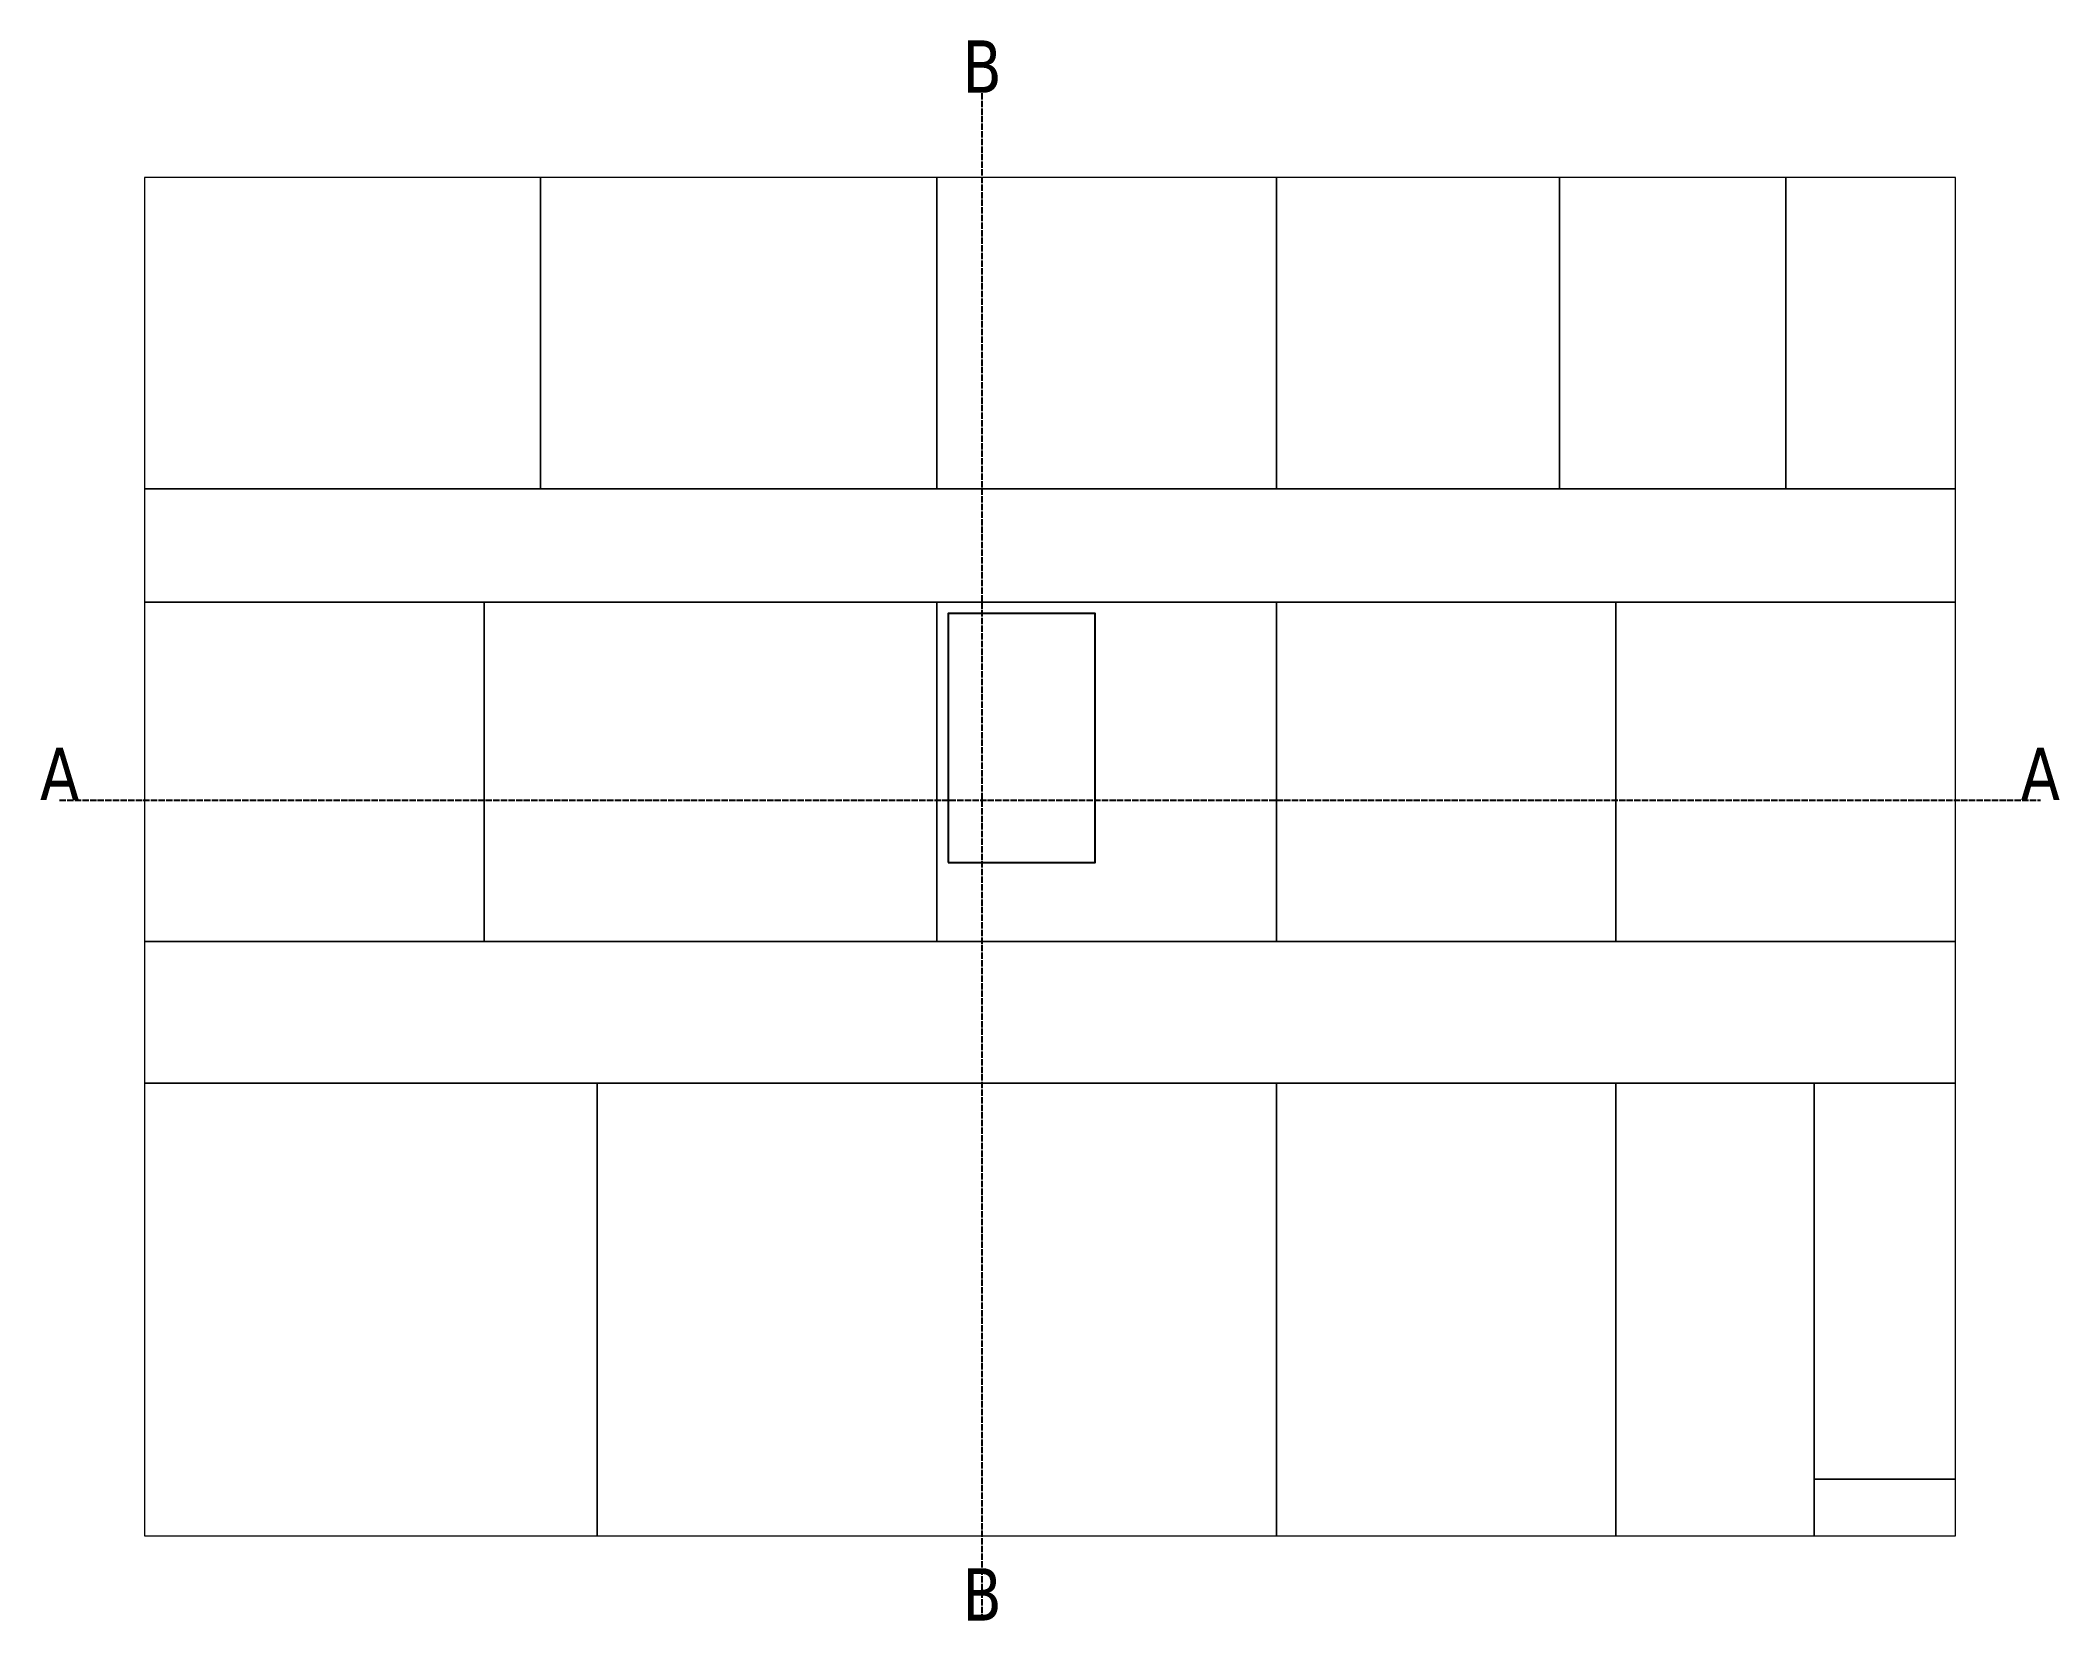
# Model space of a CAD drawing. Header units: millimetres. Extents: x -1800 to 93839, y -121500 to -90880.
# Drawn here: x 58160 to 93839, y -121500 to -93574 of the extents above; entities that cross this region are included whole.
import ezdxf
from ezdxf.enums import TextEntityAlignment as Align

# ---------------------------------------------------------------- set-up
doc = ezdxf.new("R2010")
doc.units = ezdxf.units.MM
doc.linetypes.add('DASHED', pattern=[1.524, 1.27, -0.254])
doc.layers.add('A-AREA', color=9, linetype='Continuous', lineweight=13, true_color=0xa0b4aa, plot=False)
doc.layers.add('A-SECT-MARK', color=7, linetype='Continuous')
doc.layers.add('A-STRS', color=30, linetype='Continuous', lineweight=25, true_color=0xb5532f)
doc.styles.add('KR-SANS', font='DejaVuSans.ttf', dxfattribs={"width": 0.8})

msp = doc.modelspace()

# ---------------------------------------------------------------- texts
at = {"layer": 'A-SECT-MARK', "true_color": 0xb5532f, "style": 'KR-SANS', "width": 0.8}
for s, p in [('B', (74800, -94500)), ('A', (58500, -107000)), ('A', (93500, -107000)), ('B', (74800, -121500))]:
    msp.add_text(s, height=926, dxfattribs=at).set_placement(p, align=Align.CENTER)

# ---------------------------------------------------------------- linework, layer by layer
at = {"layer": 'A-AREA', "true_color": 0x5a524b}
for points in [[(60000, -101500), (67000, -101500), (67000, -96000), (60000, -96000)], [(67000, -101500), (74000, -101500), (74000, -96000), (67000, -96000)], [(74000, -101500), (80000, -101500), (80000, -96000), (74000, -96000)], [(80000, -101500), (85000, -101500), (85000, -96000), (80000, -96000)], [(85000, -101500), (89000, -101500), (89000, -96000), (85000, -96000)], [(89000, -101500), (92000, -101500), (92000, -96000), (89000, -96000)], [(60000, -103500), (92000, -103500), (92000, -101500), (60000, -101500)], [(60000, -109500), (66000, -109500), (66000, -103500), (60000, -103500)], [(66000, -109500), (74000, -109500), (74000, -103500), (66000, -103500)], [(74000, -109500), (80000, -109500), (80000, -103500), (74000, -103500)], [(80000, -109500), (86000, -109500), (86000, -103500), (80000, -103500)], [(86000, -109500), (92000, -109500), (92000, -103500), (86000, -103500)], [(60000, -112000), (92000, -112000), (92000, -109500), (60000, -109500)], [(60000, -120000), (68000, -120000), (68000, -112000), (60000, -112000)], [(68000, -120000), (80000, -120000), (80000, -112000), (68000, -112000)], [(80000, -120000), (86000, -120000), (86000, -112000), (80000, -112000)], [(86000, -120000), (89500, -120000), (89500, -112000), (86000, -112000)], [(89500, -119000), (92000, -119000), (92000, -112000), (89500, -112000)], [(89500, -120000), (92000, -120000), (92000, -119000), (89500, -119000)]]:
    msp.add_lwpolyline(points, close=True, dxfattribs=at)
at = {"layer": 'A-SECT-MARK', "linetype": 'DASHED', "ltscale": 88.194444, "true_color": 0xb5532f}
for points in [[(74800, -121500), (74800, -94500)], [(58500, -107000), (93500, -107000)]]:
    msp.add_lwpolyline(points, dxfattribs=at)
at = {"layer": 'A-STRS', "true_color": 0xb5532f}
msp.add_lwpolyline([(74200, -108100), (76800, -108100), (76800, -103700), (74200, -103700)], close=True, dxfattribs=at)

msp.set_redraw_order([(e.dxf.handle, doc.entitydb.next_handle()) for e in msp.query("TEXT MTEXT ATTDEF DIMENSION ARC_DIMENSION")])  # texts and dimensions are drawn at this point

doc.saveas('drawing.dxf')
